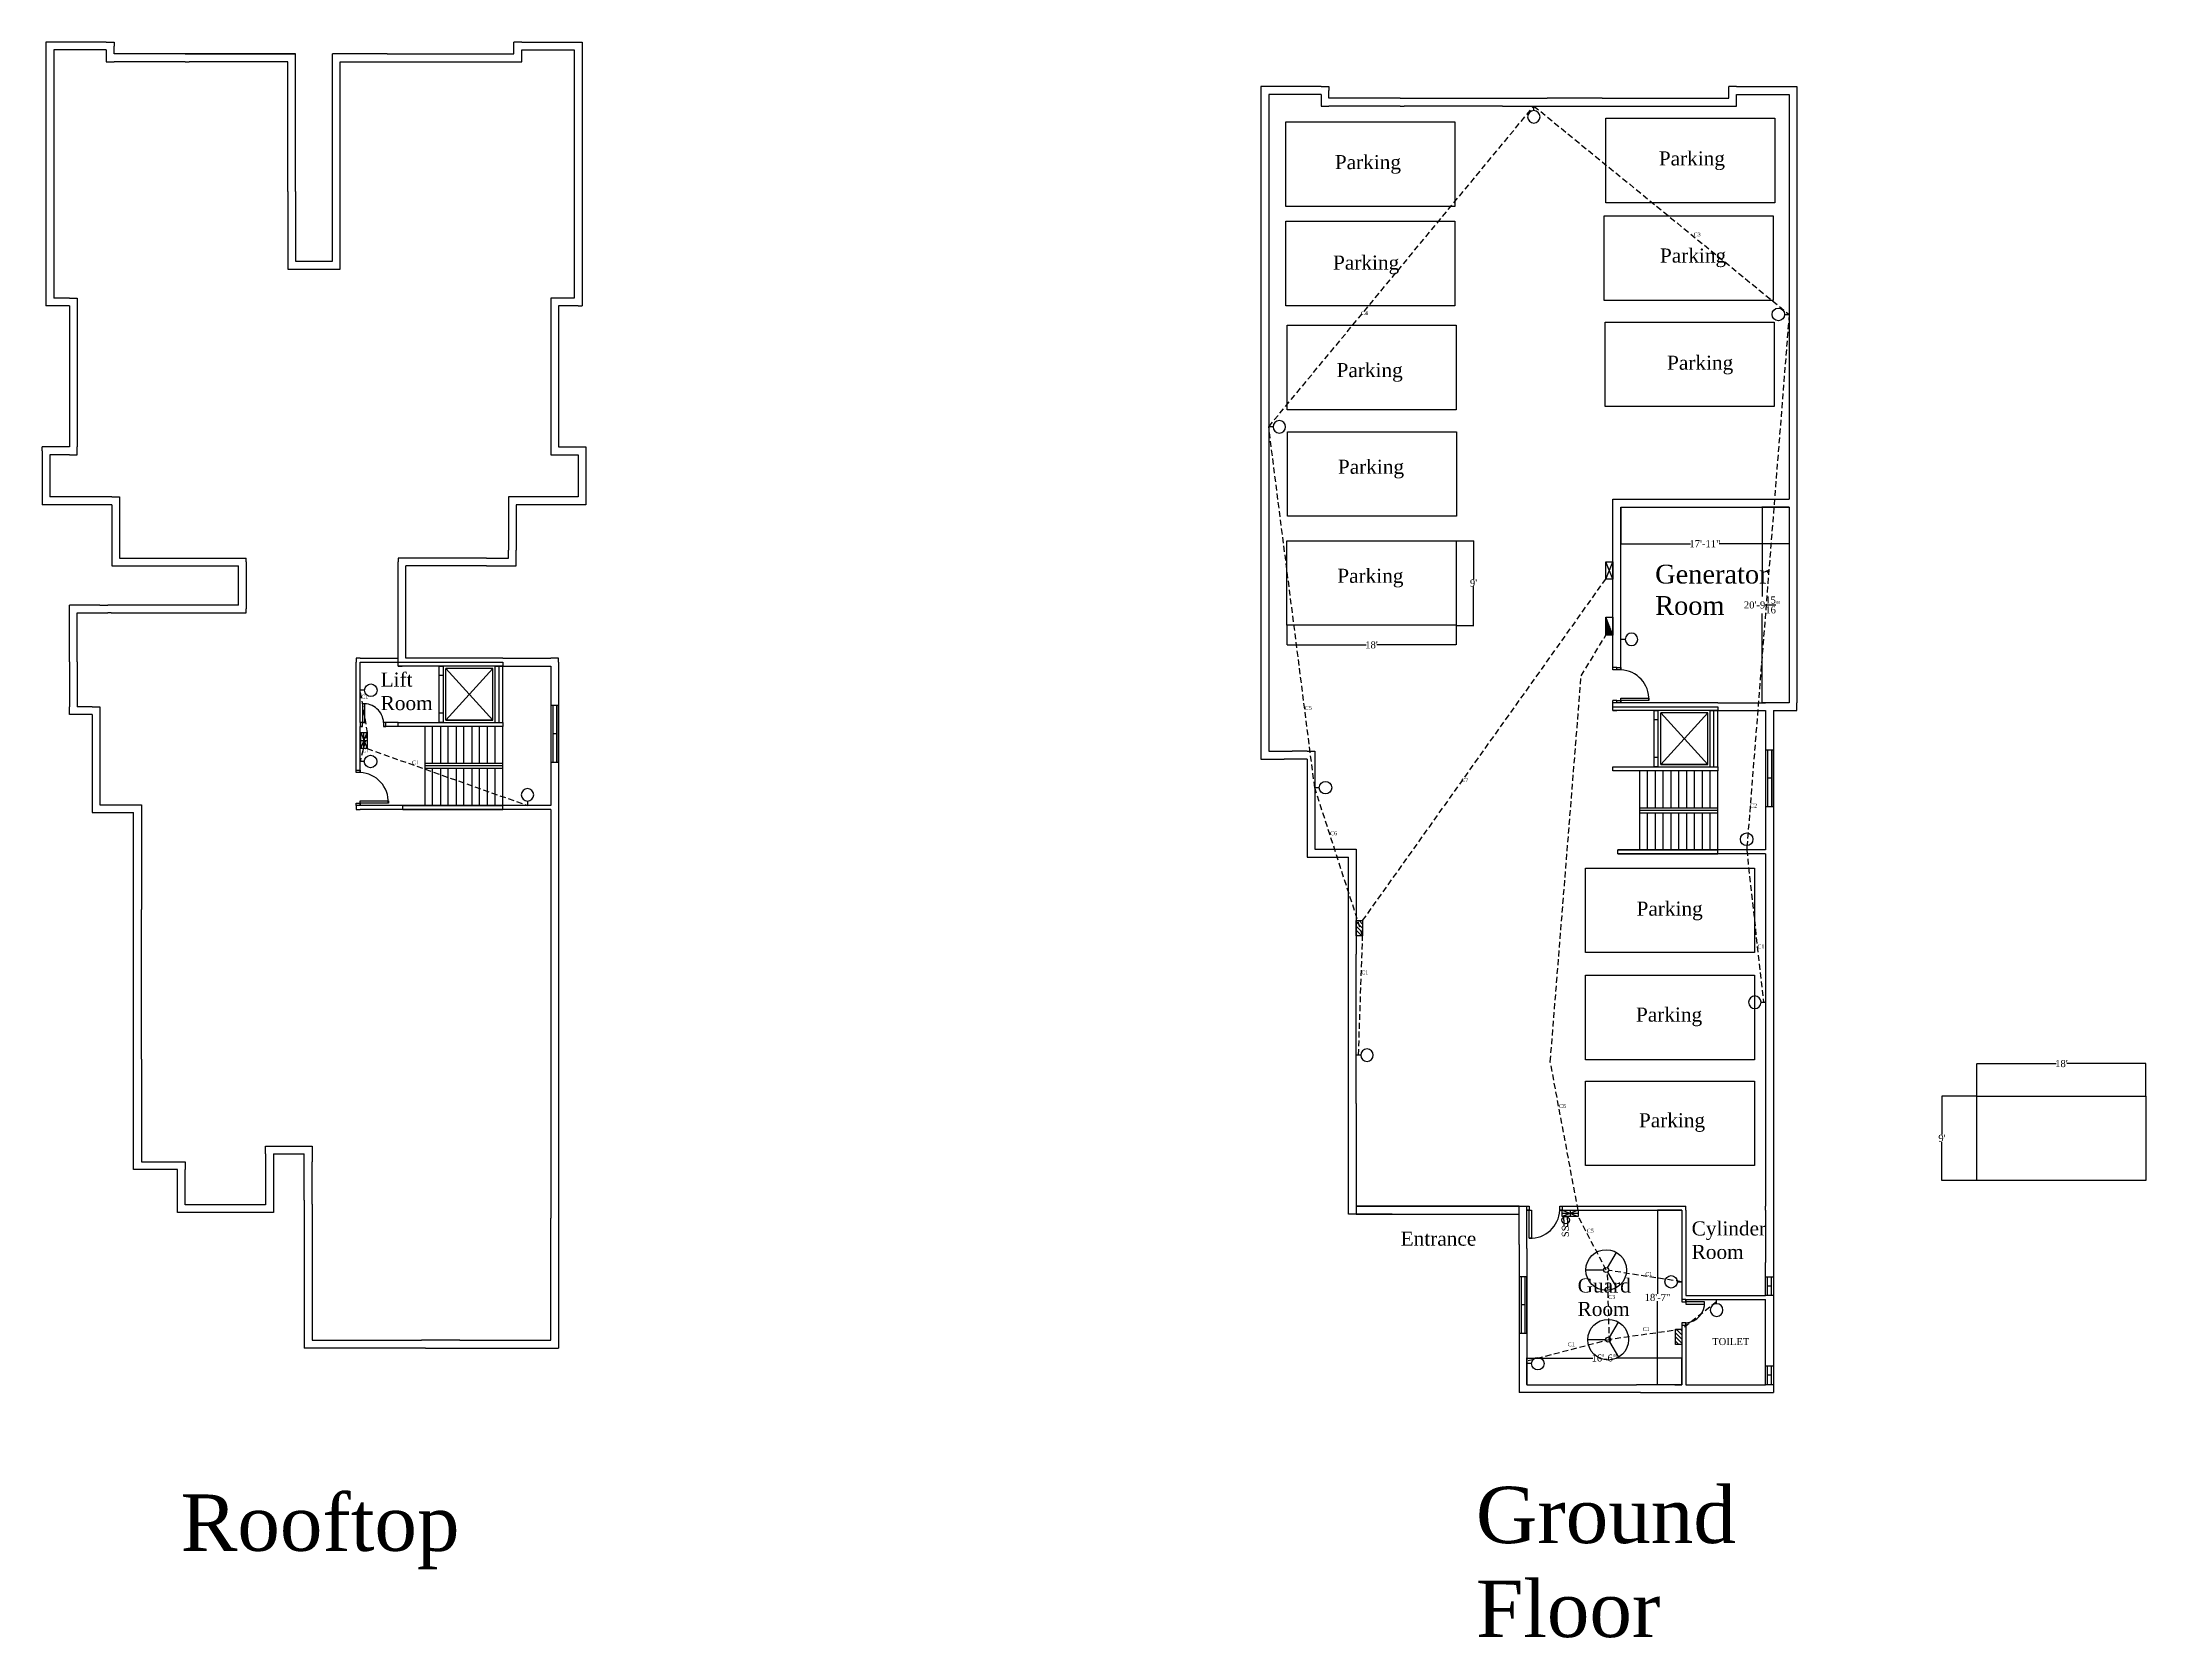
# Model space of a CAD drawing. Header units: inches. Extents: x -3370 to 1282, y -1825 to 213.
# Drawn here: x -3370 to -682, y -1825 to 213 of the extents above; entities that cross this region are included whole.
import ezdxf

# ---------------------------------------------------------------- set-up
doc = ezdxf.new("R2010")
doc.units = ezdxf.units.IN
doc.header["$MEASUREMENT"] = 0
doc.linetypes.add('HIDDEN', pattern=[0.375, 0.25, -0.125])
for name, color, linetype in [('Conduit', 5, 'HIDDEN'), ('Dimension & text', 7, 'Continuous'), ('Door', 6, 'Continuous'), ('Emergency', 1, 'HIDDEN'), ('Fittings and Fixture', 7, 'Continuous'), ('Window', 30, 'Continuous')]:
    doc.layers.add(name, color=color, linetype=linetype)
doc.styles.get("Standard").update_dxf_attribs({"font": 'Times New Roman.ttf'})
doc.dimstyles.get("Standard").update_dxf_attribs({"dimtxt": 9, "dimasz": 0.18, "dimexe": 0.18, "dimexo": 0.0625, "dimgap": 0.09, "dimtad": 0, "dimtih": 1, "dimtoh": 1, "dimdec": 4, "dimzin": 0, "dimdsep": 46, "dimlunit": 4, "dimtxsty": 'Standard', "dimcen": 0.09, "dimadec": 0, "dimazin": 0, "dimtfac": 1, "dimtdec": 4, "dimtofl": 0, "dimtmove": 0, "dimatfit": 3, "dimfxl": 1, "dimtolj": 1, "dimtzin": 0, "dimarcsym": 0})

msp = doc.modelspace()

# ---------------------------------------------------------------- texts
at = {"attachment_point": 1}
for s, insert, char_height, width in [('Generator Room', (-1308.97607, -454.70225), 24, 144.2195222), ('Cylinder Room', (-1262.33607, -1293.35158), 18, 65.7347669)]:
    msp.add_mtext(s, dxfattribs=dict(at, insert=insert, char_height=char_height, width=width))
at = {"layer": 'Conduit', "ltscale": 30, "char_height": 5, "attachment_point": 1}
for s, insert in [('C3', (-1259.75466, -30.36174)), ('C4', (-1684.92545, -130.79541)), ('C5', (-1756.69965, -635.05227)), ('C7', (-1556.66462, -726.99061)), ('C2', (-1187.70182, -759.78408)), ('C6', (-1724.34585, -795.11953)), ('C1', (-1178.21486, -939.68599)), ('C1', (-1684.51934, -972.83558))]:
    msp.add_mtext_dynamic_manual_height_columns(s, width=6, gutter_width=1, heights=[0], dxfattribs=dict(at, insert=insert))
at = {"layer": 'Dimension & text', "attachment_point": 1}
for s, insert, char_height, width in [('Parking', (-1718.35653, 68.5558), 18, 119.0286065), ('Parking', (-1304.34901, 73.29062), 18, 119.0286065), ('Parking', (-1302.84349, -50.7689), 18, 119.0286065), ('Parking', (-1720.62761, -59.79142), 18, 119.0286065), ('Parking', (-1293.77157, -187.66471), 18, 119.0286065), ('Parking', (-1716.13856, -197.08617), 18, 119.0286065), ('Parking', (-1714.43763, -320.52443), 18, 119.0286065), ('Parking', (-1715.22993, -459.80399), 18, 119.0286065), ('Lift Room', (-2937.69432, -592.38708), 18, 62.2468863), ('Parking', (-1332.76333, -884.92415), 18, 119.0286065), ('Parking', (-1333.51608, -1020.26182), 18, 119.0286065), ('Parking', (-1329.73874, -1155.17392), 18, 119.0286065), ('Entrance', (-1634.20499, -1306.4075), 18, 190.8803644), ('Guard Room', (-1408.08775, -1366.21403), 18, 120.0983189), ('TOILET', (-1236.20917, -1442.37778), 9, 45.123414), ('Rooftop', (-3193.37125, -1642.15867), 72, 561.5188085), ('Ground Floor', (-1538.05282, -1632.24699), 72, 464.7052233)]:
    msp.add_mtext(s, dxfattribs=dict(at, insert=insert, char_height=char_height, width=width))
at = {"layer": 'Emergency', "ltscale": 30, "char_height": 5, "attachment_point": 1}
for s, insert in [('C1', (-2962.46877, -620.72895)), ('C1', (-2961.14404, -689.47153)), ('C1', (-2897.6495, -704.72028)), ('C6', (-1431.89014, -1143.49537)), ('C5', (-1396.38295, -1302.87435)), ('C1', (-1321.64436, -1358.12867)), ('C3', (-1368.96867, -1387.4295)), ('C1', (-1420.5, -1447.88825)), ('C1', (-1325, -1428.38825))]:
    msp.add_mtext_dynamic_manual_height_columns(s, width=6, gutter_width=1, heights=[0], dxfattribs=dict(at, insert=insert))

# ---------------------------------------------------------------- blocks, each defined once
blk = doc.blocks.new('window_6')
at = {"layer": 'Window'}
for p, q in [((36, 10), (-36, 10)), ((-36, 10), (-36, 0)), ((36, 7.5), (-36, 7.5)), ((36, 2.5), (-36, 2.5)), ((-36, 0), (36, 0)), ((0, 2.5), (0, 7.5)), ((36, 5), (36, 10)), ((36, 0), (36, 5))]:
    blk.add_line(p, q, dxfattribs=at)
blk = doc.blocks.new('door_3')
at = {"layer": 'Door'}
for p, q in [((-6, 0), (-6, 36)), ((-6, 36), (-3, 36)), ((-3, 36), (-3, 0)), ((-3, 0), (-6, 0)), ((-3, 0), (0, 0)), ((-3, -5), (-3, 0)), ((0, 0), (0, -5)), ((-45, 0), (-42, 0)), ((-45, -5), (-45, 0)), ((-42, -5), (-45, -5)), ((-42, 0), (-42, -5)), ((0, -5), (-3, -5))]:
    blk.add_line(p, q, dxfattribs=at)
blk.add_arc((-4.5, -1.5), 37.5, 87.7094, 177.7094, dxfattribs=at)
blk = doc.blocks.new('door_2m')
at = {"layer": 'Door'}
for p, q in [((3, 0), (0, 0)), ((0, 0), (0, -5)), ((6, 24), (3, 24)), ((3, 24), (3, 0)), ((3, 0), (6, 0)), ((3, -5), (3, 0)), ((6, 0), (6, 24)), ((33, 0), (30, 0)), ((30, 0), (30, -5)), ((33, -5), (33, 0)), ((0, -5), (3, -5)), ((30, -5), (33, -5))]:
    blk.add_line(p, q, dxfattribs=at)
blk.add_arc((4.5, -1.5), 25.5, 3.3665, 93.3665, dxfattribs=at)
blk = doc.blocks.new('Light (Wall Bracket)')
at = {"layer": 'Fittings and Fixture'}
blk.add_line((5.8, 0), (0, 0), dxfattribs=at)
blk.add_circle((13.8, 0), 8, dxfattribs=at)
blk = doc.blocks.new('Emergency Switch Board')
at = {"ltscale": 30}
for p, q in [((0, 8), (20.5, 0)), ((20.5, 8), (0, 0)), ((0, 4), (20.5, 4)), ((10.25, 8), (10.25, 0))]:
    blk.add_line(p, q, dxfattribs=at)
blk.add_lwpolyline([(0, 8), (20.5, 8), (20.5, 0), (0, 0)], close=True, dxfattribs=at)
blk = doc.blocks.new('*D57')
at = {"layer": 'Defpoints', "color": 0, "transparency": 16777216}
for p in [(-681.8, -1091.9), (-897.8, -1133.3), (-681.8, -1133.3)]:
    blk.add_point(p, dxfattribs=at)
at = {"layer": 'Dimension & text', "color": 0, "lineweight": -2, "transparency": 16777216}
for p, q in [((-897.8, -1133.2), (-897.8, -1091.7)), ((-897.7, -1091.9), (-796.7, -1091.9)), ((-682, -1091.9), (-783, -1091.9)), ((-681.8, -1133.2), (-681.8, -1091.7))]:
    blk.add_line(p, q, dxfattribs=at)
at = {"layer": 'Dimension & text', "color": 0, "transparency": 16777216}
for points in [[(-897.7, -1091.9), (-897.7, -1092), (-897.8, -1091.9)], [(-682, -1091.9), (-682, -1092), (-681.8, -1091.9)]]:
    blk.add_solid(points, dxfattribs=at)
at = {"layer": 'Dimension & text', "color": 0, "transparency": 16777216, "insert": (-789.8, -1091.9), "char_height": 9, "attachment_point": 5}
blk.add_mtext("\\A1;18'", dxfattribs=at)
blk = doc.blocks.new('*D58')
at = {"layer": 'Defpoints', "color": 0, "transparency": 16777216}
for p in [(-942.5, -1133.3), (-897.8, -1133.3), (-897.8, -1241.3)]:
    blk.add_point(p, dxfattribs=at)
at = {"layer": 'Dimension & text', "color": 0, "lineweight": -2, "transparency": 16777216}
for p, q in [((-897.9, -1133.3), (-942.7, -1133.3)), ((-942.5, -1133.5), (-942.5, -1182.6)), ((-942.5, -1241.1), (-942.5, -1192)), ((-897.9, -1241.3), (-942.7, -1241.3))]:
    blk.add_line(p, q, dxfattribs=at)
at = {"layer": 'Dimension & text', "color": 0, "transparency": 16777216}
for points in [[(-942.6, -1133.5), (-942.5, -1133.5), (-942.5, -1133.3)], [(-942.6, -1241.1), (-942.5, -1241.1), (-942.5, -1241.3)]]:
    blk.add_solid(points, dxfattribs=at)
at = {"layer": 'Dimension & text', "color": 0, "transparency": 16777216, "insert": (-942.5, -1187.3), "char_height": 9, "attachment_point": 5}
blk.add_mtext("\\A1;9'", dxfattribs=at)
blk = doc.blocks.new('window_t')
at = {"layer": 'Window'}
for p, q in [((0, 10), (24, 10)), ((0, 5), (0, 10)), ((0, 7.5), (24, 7.5)), ((0, 0), (0, 5)), ((0, 2.5), (24, 2.5)), ((24, 0), (0, 0)), ((12, 2.5), (12, 7.5)), ((24, 10), (24, 0))]:
    blk.add_line(p, q, dxfattribs=at)
blk = doc.blocks.new('*D63')
at = {"layer": 'Defpoints', "color": 0, "transparency": 16777216}
for p in [(-1779.5, -532.1), (-1563.5, -532.1), (-1563.5, -557.1)]:
    blk.add_point(p, dxfattribs=at)
at = {"layer": 'Dimension & text', "color": 0, "lineweight": -2, "transparency": 16777216}
for p, q in [((-1779.5, -532.1), (-1779.5, -557.2)), ((-1563.5, -532.1), (-1563.5, -557.2)), ((-1779.3, -557.1), (-1678.4, -557.1)), ((-1563.7, -557.1), (-1664.6, -557.1))]:
    blk.add_line(p, q, dxfattribs=at)
at = {"layer": 'Dimension & text', "color": 0, "transparency": 16777216}
for points in [[(-1779.3, -557), (-1779.3, -557.1), (-1779.5, -557.1)], [(-1563.7, -557), (-1563.7, -557.1), (-1563.5, -557.1)]]:
    blk.add_solid(points, dxfattribs=at)
at = {"layer": 'Dimension & text', "color": 0, "transparency": 16777216, "insert": (-1671.5, -557.1), "char_height": 9, "attachment_point": 5}
blk.add_mtext("\\A1;18'", dxfattribs=at)
blk = doc.blocks.new('*D64')
at = {"layer": 'Defpoints', "color": 0, "transparency": 16777216}
for p in [(-1563.5, -424.1), (-1563.5, -532.1), (-1541.1, -532.1)]:
    blk.add_point(p, dxfattribs=at)
at = {"layer": 'Dimension & text', "color": 0, "lineweight": -2, "transparency": 16777216}
for p, q in [((-1563.4, -424.1), (-1540.9, -424.1)), ((-1541.1, -424.2), (-1541.1, -473.4)), ((-1541.1, -531.9), (-1541.1, -482.7)), ((-1563.4, -532.1), (-1540.9, -532.1))]:
    blk.add_line(p, q, dxfattribs=at)
at = {"layer": 'Dimension & text', "color": 0, "transparency": 16777216}
for points in [[(-1541.1, -424.2), (-1541, -424.2), (-1541.1, -424.1)], [(-1541.1, -531.9), (-1541, -531.9), (-1541.1, -532.1)]]:
    blk.add_solid(points, dxfattribs=at)
at = {"layer": 'Dimension & text', "color": 0, "transparency": 16777216, "insert": (-1541.1, -478.1), "char_height": 9, "attachment_point": 5}
blk.add_mtext("\\A1;9'", dxfattribs=at)
blk = doc.blocks.new('*D65')
at = {"layer": 'Defpoints', "color": 0, "transparency": 16777216}
for p in [(-1352.9, -381), (-1137.9, -381), (-1137.9, -427.8)]:
    blk.add_point(p, dxfattribs=at)
at = {"layer": 'Dimension & text', "color": 0, "lineweight": -2, "transparency": 16777216}
for p, q in [((-1352.9, -381), (-1352.9, -428)), ((-1137.9, -381), (-1137.9, -428)), ((-1352.7, -427.8), (-1263.7, -427.8)), ((-1138.1, -427.8), (-1227.1, -427.8))]:
    blk.add_line(p, q, dxfattribs=at)
at = {"layer": 'Dimension & text', "color": 0, "transparency": 16777216}
for points in [[(-1352.7, -427.7), (-1352.7, -427.8), (-1352.9, -427.8)], [(-1138.1, -427.7), (-1138.1, -427.8), (-1137.9, -427.8)]]:
    blk.add_solid(points, dxfattribs=at)
at = {"layer": 'Dimension & text', "color": 0, "transparency": 16777216, "insert": (-1245.4, -427.8), "char_height": 9, "attachment_point": 5}
blk.add_mtext('\\A1;17\'-11"', dxfattribs=at)
blk = doc.blocks.new('*D66')
at = {"layer": 'Defpoints', "color": 0, "transparency": 16777216}
for p in [(-1137.9, -381), (-1172.4, -631), (-1137.9, -631)]:
    blk.add_point(p, dxfattribs=at)
at = {"layer": 'Dimension & text', "color": 0, "lineweight": -2, "transparency": 16777216}
for p, q in [((-1137.9, -381), (-1172.6, -381)), ((-1172.4, -381.2), (-1172.4, -495.2)), ((-1172.4, -630.8), (-1172.4, -516.8)), ((-1137.9, -631), (-1172.6, -631))]:
    blk.add_line(p, q, dxfattribs=at)
at = {"layer": 'Dimension & text', "color": 0, "transparency": 16777216}
for points in [[(-1172.4, -381.2), (-1172.4, -381.2), (-1172.4, -381)], [(-1172.4, -630.8), (-1172.4, -630.8), (-1172.4, -631)]]:
    blk.add_solid(points, dxfattribs=at)
at = {"layer": 'Dimension & text', "color": 0, "transparency": 16777216, "insert": (-1172.4, -506), "char_height": 9, "attachment_point": 5}
blk.add_mtext('\\A1;20\'-9{\\H1.000000x;\\S15/16;}"', dxfattribs=at)
blk = doc.blocks.new('*D67')
at = {"layer": 'Defpoints', "color": 0, "transparency": 16777216}
for p in [(-1274.9, -1467.9), (-1472.9, -1502), (-1274.9, -1502)]:
    blk.add_point(p, dxfattribs=at)
at = {"layer": 'Dimension & text', "color": 0, "lineweight": -2, "transparency": 16777216}
for p, q in [((-1472.9, -1501.9), (-1472.9, -1467.7)), ((-1472.7, -1467.9), (-1388.8, -1467.9)), ((-1275.1, -1467.9), (-1358.9, -1467.9)), ((-1274.9, -1501.9), (-1274.9, -1467.7))]:
    blk.add_line(p, q, dxfattribs=at)
at = {"layer": 'Dimension & text', "color": 0, "transparency": 16777216}
for points in [[(-1472.7, -1467.9), (-1472.7, -1467.9), (-1472.9, -1467.9)], [(-1275.1, -1467.9), (-1275.1, -1467.9), (-1274.9, -1467.9)]]:
    blk.add_solid(points, dxfattribs=at)
at = {"layer": 'Dimension & text', "color": 0, "transparency": 16777216, "insert": (-1373.9, -1467.9), "char_height": 9, "attachment_point": 5}
blk.add_mtext('\\A1;16\'-6"', dxfattribs=at)
blk = doc.blocks.new('*D68')
at = {"layer": 'Defpoints', "color": 0, "transparency": 16777216}
for p in [(-1274.9, -1279), (-1306, -1502), (-1274.9, -1502)]:
    blk.add_point(p, dxfattribs=at)
at = {"layer": 'Dimension & text', "color": 0, "lineweight": -2, "transparency": 16777216}
for p, q in [((-1274.9, -1279), (-1306.1, -1279)), ((-1306, -1279.2), (-1306, -1385.8)), ((-1306, -1501.8), (-1306, -1395.2)), ((-1274.9, -1502), (-1306.1, -1502))]:
    blk.add_line(p, q, dxfattribs=at)
at = {"layer": 'Dimension & text', "color": 0, "transparency": 16777216}
for points in [[(-1306, -1279.2), (-1305.9, -1279.2), (-1306, -1279)], [(-1306, -1501.8), (-1305.9, -1501.8), (-1306, -1502)]]:
    blk.add_solid(points, dxfattribs=at)
at = {"layer": 'Dimension & text', "color": 0, "transparency": 16777216, "insert": (-1306, -1390.5), "char_height": 9, "attachment_point": 5}
blk.add_mtext('\\A1;18\'-7"', dxfattribs=at)
blk = doc.blocks.new('Switch Board')
at = {"layer": 'Fittings and Fixture', "ltscale": 50}
h = blk.add_hatch(dxfattribs=at)
h.set_pattern_fill('ANSI31', color=256, scale=30)
h.set_pattern_definition([(45, (20.4854, 50.2736), (-2.65165, 2.65165), [])])
h.paths.add_polyline_path([(0, 8.1), (0, 0), (19.3, 0), (19.3, 8.1)])
blk.add_lwpolyline([(0, 8.1), (19.3, 8.1), (19.3, 0), (0, 0)], close=True, dxfattribs=at)
blk = doc.blocks.new('Fan')
at = {"layer": 'Fittings and Fixture'}
for p, q in [((0, 3.1), (0, 26)), ((-2.7, -1.6), (-22.5, -13)), ((2.7, -1.6), (22.5, -13))]:
    blk.add_line(p, q, dxfattribs=at)
for radius in [26, 3.13]:
    blk.add_circle((0, 0), radius, dxfattribs=at)
blk = doc.blocks.new('Socket 2pin SB level')
at = {"ltscale": 30}
for p, q in [((-8.8, 2.2), (-12.8, 2.2)), ((-4.7, 2.3), (-8.8, 2.2)), ((-4.7, 2.3), (-0.6, 2.2)), ((-8.8, -2.5), (-12.8, -2.5)), ((-4.6, -2.5), (-8.8, -2.5)), ((-4.6, -2.5), (-0.6, -2.5))]:
    blk.add_line(p, q, dxfattribs=at)
blk.add_circle((-4.7, -0.1), 4.74, dxfattribs=at)
at = {"layer": 'Fittings and Fixture', "insert": (-26.6, 4.8), "char_height": 9, "width": 15.652, "attachment_point": 1}
blk.add_mtext('SS', dxfattribs=at)
blk = doc.blocks.new('ESDB')
at = {"ltscale": 30}
h = blk.add_hatch(dxfattribs=at)
h.set_pattern_fill('ANSI31', color=256, scale=10)
h.set_pattern_definition([(45, (-1057.3712, 87.1568), (-0.8838835, 0.8838835), [])])
h.paths.add_polyline_path([(0, 9), (0, 0), (22.8, 9)])
blk.add_line((0, 0), (22.8, 9), dxfattribs=at)
blk.add_lwpolyline([(0, 9), (22.8, 9), (22.8, 0), (0, 0)], close=True, dxfattribs=at)
blk = doc.blocks.new('SDB')
at = {"ltscale": 30}
for p, q in [((0, 9.3), (22.2, 0)), ((0, 0), (22.2, 9.3))]:
    blk.add_line(p, q, dxfattribs=at)
blk.add_lwpolyline([(0, 9.3), (22.2, 9.3), (22.2, 0), (0, 0)], close=True, dxfattribs=at)

# ---------------------------------------------------------------- dimensions: what is measured, and where the dimension line sits
at = {"layer": 'Dimension & text'}
for base, p1, p2, picture, middle in [((-1137.88578, -427.77676), (-1352.88578, -380.97623), (-1137.88578, -380.97623), '*D65', (-1245.38578, -427.77676)), ((-1563.49194, -557.05845), (-1779.49194, -532.05562), (-1563.49194, -532.05562), '*D63', (-1671.49194, -557.05845)), ((-681.83466, -1091.92382), (-897.83466, -1133.29728), (-681.83466, -1133.29728), '*D57', (-789.83466, -1091.92382)), ((-1274.88578, -1467.91267), (-1472.88578, -1501.97623), (-1274.88578, -1501.97623), '*D67', (-1373.88578, -1467.91267))]:
    dim = msp.add_linear_dim(base=base, p1=p1, p2=p2, dimstyle='Standard', dxfattribs=at)
    dim.commit()
    dim.dimension.update_dxf_attribs({"geometry": picture, "text_midpoint": middle})
for base, p1, p2, picture, middle in [((-1172.38488, -630.97622), (-1137.88578, -381.03873), (-1137.88578, -630.97622), '*D66', (-1172.38488, -506.00748)), ((-1541.05046, -532.05562), (-1563.49194, -424.05562), (-1563.49194, -532.05562), '*D64', (-1541.05046, -478.05562)), ((-942.52317, -1133.29728), (-897.83466, -1241.29728), (-897.83466, -1133.29728), '*D58', (-942.52317, -1187.29728)), ((-1305.95711, -1501.97623), (-1274.88578, -1278.97623), (-1274.88578, -1501.97623), '*D68', (-1305.95711, -1390.47623))]:
    dim = msp.add_linear_dim(base=base, p1=p1, p2=p2, angle=90, dimstyle='Standard', dxfattribs=at)
    dim.commit()
    dim.dimension.update_dxf_attribs({"geometry": picture, "text_midpoint": middle})

# ---------------------------------------------------------------- linework, layer by layer
for p, q in [((-3355.38094, 212.82292), (-3365.38094, 212.82292)), ((-3365.38094, 212.82292), (-3365.38094, 123.82292)), ((-3288.38094, 212.82292), (-3355.38094, 212.82292)), ((-3288.38094, 202.82292), (-3355.38094, 202.82292)), ((-3355.38094, 202.82292), (-3355.38094, 123.82292)), ((-3288.38094, 212.82292), (-3278.38094, 212.82292)), ((-3288.38094, 202.82292), (-3288.38094, 187.82292)), ((-3278.38094, 212.82292), (-3278.38094, 207.82292)), ((-3278.38094, 197.82292), (-3278.38094, 207.82292)), ((-3187.38094, 197.82292), (-3278.38094, 197.82292)), ((-3187.38094, 197.82292), (-3278.38094, 197.82292)), ((-3187.38094, 197.82292), (-3046.38094, 197.82292)), ((-2994.38094, 197.82292), (-2999.38094, 197.82292)), ((-2999.38094, -67.17708), (-2999.38094, 197.82292)), ((-2929.38094, 197.82292), (-2994.38094, 197.82292)), ((-2929.38094, 197.82292), (-2767.38094, 197.82292)), ((-2767.38094, 197.82292), (-2767.38094, 212.82292)), ((-2757.38094, 212.82292), (-2767.38094, 212.82292)), ((-2757.38094, 212.82292), (-2690.38094, 212.82292)), ((-2757.38094, 202.82292), (-2690.38094, 202.82292)), ((-2757.38094, 187.82292), (-2757.38094, 202.82292)), ((-2690.38094, 212.82292), (-2680.38094, 212.82292)), ((-2690.38094, 202.82292), (-2690.38094, 123.82292)), ((-2680.38094, 212.82292), (-2680.38094, 202.82292)), ((-2680.38094, 202.82292), (-2680.38094, 123.82292)), ((-3288.38094, 187.82292), (-3278.38094, 187.82292)), ((-3187.38094, 187.82292), (-3278.38094, 187.82292)), ((-3187.38094, 187.82292), (-3182.38094, 187.82292)), ((-3116.38094, 187.82292), (-3182.38094, 187.82292)), ((-3056.38094, 187.82292), (-3116.38094, 187.82292)), ((-3056.38094, 21.82292), (-3056.38094, 187.82292)), ((-2989.38094, 187.82292), (-2757.38094, 187.82292)), ((-2989.38094, -67.17708), (-2989.38094, 187.82292)), ((-2762.38094, 187.82292), (-2762.38094, 187.82292)), ((-1802.88578, 156.02377), (-1812.88578, 156.02377)), ((-1812.88578, 156.02377), (-1812.88578, 67.02377)), ((-1735.88578, 156.02377), (-1802.88578, 156.02377)), ((-1735.88578, 146.02377), (-1802.88578, 146.02377)), ((-1802.88578, 146.02377), (-1802.88578, 67.02377)), ((-1735.88578, 156.02377), (-1725.88578, 156.02377)), ((-1735.88578, 146.02377), (-1735.88578, 131.02377)), ((-1725.88578, 156.02377), (-1725.88578, 151.02377)), ((-1725.88578, 141.02377), (-1725.88578, 151.02377)), ((-1634.88578, 141.02377), (-1725.88578, 141.02377)), ((-1634.88578, 141.02377), (-1446.88578, 141.02377)), ((-1441.88578, 141.02377), (-1446.88578, 141.02377)), ((-1376.88578, 141.02377), (-1441.88578, 141.02377)), ((-1376.88578, 141.02377), (-1214.88578, 141.02377)), ((-1214.88578, 141.02377), (-1214.88578, 156.02377)), ((-1204.88578, 156.02377), (-1214.88578, 156.02377)), ((-1204.88578, 156.02377), (-1137.88578, 156.02377)), ((-1204.88578, 146.02377), (-1137.88578, 146.02377)), ((-1204.88578, 131.02377), (-1204.88578, 146.02377)), ((-1137.88578, 156.02377), (-1127.88578, 156.02377)), ((-1137.88578, 146.02377), (-1137.88578, 67.02377)), ((-1127.88578, 156.02377), (-1127.88578, 146.02377)), ((-1127.88578, 146.02377), (-1127.88578, 67.02377)), ((-2690.38094, 123.82292), (-2690.38094, -114.17708)), ((-2680.38094, 123.82292), (-2680.38094, -124.17708)), ((-1735.88578, 131.02377), (-1725.88578, 131.02377)), ((-1634.88578, 131.02377), (-1725.88578, 131.02377)), ((-1634.88578, 131.02377), (-1629.88578, 131.02377)), ((-1563.88578, 131.02377), (-1629.88578, 131.02377)), ((-1503.88578, 131.02377), (-1563.88578, 131.02377)), ((-1503.88578, 131.02377), (-1204.88578, 131.02377)), ((-1209.88578, 131.02377), (-1209.88578, 131.02377)), ((-1137.88578, 67.02377), (-1137.88578, -170.97623)), ((-1127.88578, 67.02377), (-1127.88578, -180.97623)), ((-3056.38094, 21.82292), (-3056.38094, -77.17708)), ((-3046.38094, 21.82292), (-3046.38094, -67.17708)), ((-3365.38094, -30.17708), (-3365.38094, -124.17708)), ((-3355.38094, -30.17708), (-3355.38094, -114.17708)), ((-3056.38094, -77.17708), (-3046.38094, -77.17708)), ((-3046.38094, -67.17708), (-2999.38094, -67.17708)), ((-3046.38094, -77.17708), (-2999.38094, -77.17708)), ((-2999.38094, -77.17708), (-2989.38094, -77.17708)), ((-2989.38094, -77.17708), (-2989.38094, -67.17708)), ((-1812.88578, -86.97623), (-1812.88578, -180.97623)), ((-1802.88578, -86.97623), (-1802.88578, -170.97623)), ((-3335.38094, -124.17708), (-3365.38094, -124.17708)), ((-3335.38094, -114.17708), (-3355.38094, -114.17708)), ((-3335.38094, -114.17708), (-3325.38094, -114.17708)), ((-3335.38094, -124.17708), (-3335.38094, -304.17708)), ((-3325.38094, -114.17708), (-3325.38094, -124.17708)), ((-3325.38094, -124.17708), (-3325.38094, -304.17708)), ((-2710.38094, -114.17708), (-2720.38094, -114.17708)), ((-2720.38094, -114.17708), (-2720.38094, -124.17708)), ((-2690.38094, -114.17708), (-2710.38094, -114.17708)), ((-2685.38094, -124.17708), (-2710.38094, -124.17708)), ((-2685.38094, -124.17708), (-2680.38094, -124.17708)), ((-2720.38094, -180.17708), (-2720.38094, -304.17708)), ((-2710.38094, -180.17708), (-2710.38094, -304.17708)), ((-1812.88578, -180.97623), (-1812.88578, -360.97623)), ((-1802.88578, -170.97623), (-1802.88578, -370.97623)), ((-1137.88578, -170.97623), (-1137.88578, -370.97623)), ((-1127.88578, -180.97623), (-1127.88578, -360.97623)), ((-3335.38094, -304.17708), (-3370.38094, -304.17708)), ((-3370.38094, -309.17708), (-3370.38094, -304.17708)), ((-3370.38094, -309.17708), (-3370.38094, -378.17708)), ((-3335.38094, -314.17708), (-3360.38094, -314.17708)), ((-3360.38094, -314.17708), (-3360.38094, -368.17708)), ((-3335.38094, -314.17708), (-3325.38094, -314.17708)), ((-3325.38094, -314.17708), (-3325.38094, -304.17708)), ((-2720.38094, -304.17708), (-2720.38094, -314.17708)), ((-2720.38094, -314.17708), (-2710.38094, -314.17708)), ((-3281.38094, -368.17708), (-3360.38094, -368.17708)), ((-3281.38094, -368.17708), (-3271.38094, -368.17708)), ((-3271.38094, -368.17708), (-3271.38094, -378.17708)), ((-2764.38094, -368.17708), (-2774.38094, -368.17708)), ((-2774.38094, -368.17708), (-2774.38094, -378.17708)), ((-1812.88578, -360.97623), (-1812.88578, -702.97623)), ((-1802.88578, -370.97623), (-1802.88578, -692.97623)), ((-1362.88578, -507.97623), (-1362.88578, -370.97623)), ((-1362.88578, -370.97623), (-1137.88578, -370.97623)), ((-1127.88578, -360.97623), (-1127.88578, -630.97622)), ((-3281.38094, -378.17708), (-3370.38094, -378.17708)), ((-3281.38094, -378.17708), (-3281.38094, -436.17708)), ((-3281.38094, -378.17708), (-3281.38094, -436.17708)), ((-3271.38094, -378.17708), (-3271.38094, -436.17708)), ((-1352.88578, -512.97623), (-1352.88578, -380.97623)), ((-1352.88578, -380.97623), (-1137.88578, -380.97623)), ((-1137.88578, -380.97623), (-1137.88578, -630.97622)), ((-3281.38094, -436.17708), (-3281.38094, -456.17708)), ((-3281.38094, -436.17708), (-3281.38094, -456.17708)), ((-3281.38094, -456.17708), (-3243.38094, -456.17708)), ((-3271.38094, -436.17708), (-3271.38094, -446.17708)), ((-3271.38094, -446.17708), (-3243.38094, -446.17708)), ((-3119.38094, -506.17708), (-3119.38094, -456.17708)), ((-3109.38094, -451.17708), (-3109.38094, -446.17708)), ((-3109.38094, -451.17708), (-3109.38094, -511.17708)), ((-2905.38094, -446.17708), (-2915.38094, -446.17708)), ((-2915.38094, -446.17708), (-2915.38094, -451.17708)), ((-2915.38094, -579.17708), (-2915.38094, -451.17708)), ((-2905.38094, -574.17708), (-2905.38094, -456.17708)), ((-2802.38094, -446.17708), (-2774.38094, -446.17708)), ((-2802.38094, -456.17708), (-2764.38094, -456.17708)), ((-2774.38094, -446.17708), (-2774.38094, -436.17708)), ((-2764.38094, -456.17708), (-2764.38094, -436.17708)), ((-3296.38094, -506.17708), (-3335.51394, -506.17708)), ((-3335.51394, -578.67708), (-3335.51394, -506.17708)), ((-3296.38094, -506.17708), (-3286.38094, -506.17708)), ((-3281.38094, -506.17708), (-3286.38094, -506.17708)), ((-3119.38094, -506.17708), (-3286.38094, -506.17708)), ((-1362.88578, -588.97622), (-1362.88578, -507.97623)), ((-3325.51394, -578.67708), (-3325.51394, -516.17708)), ((-3325.51394, -516.17708), (-3286.38094, -516.17708)), ((-3282.06643, -516.17708), (-3286.38094, -516.17708)), ((-3282.06643, -516.17708), (-3271.38094, -516.17708)), ((-3271.38094, -516.17708), (-3109.38094, -516.17708)), ((-3109.38094, -516.17708), (-3109.38094, -511.17708)), ((-1352.88578, -588.97622), (-1352.88578, -512.97623)), ((-3335.51394, -578.67708), (-3335.51394, -636.17708)), ((-3325.51394, -578.67708), (-3325.51394, -636.17708)), ((-2963.8815, -574.17708), (-2968.8815, -574.17708)), ((-2968.8815, -574.17708), (-2968.8815, -579.17708)), ((-2968.8815, -720.17708), (-2968.8815, -579.17708)), ((-2963.8815, -574.17708), (-2915.38094, -574.17708)), ((-2963.8815, -579.17708), (-2915.38094, -579.17708)), ((-2963.8815, -656.17708), (-2963.8815, -579.17708)), ((-2915.38094, -579.17708), (-2910.38094, -579.17708)), ((-2915.38094, -584.17708), (-2910.38094, -584.17708)), ((-2781.38094, -574.17708), (-2905.38094, -574.17708)), ((-2862.92249, -656.17708), (-2862.92249, -584.17708)), ((-2862.92249, -584.17708), (-2857.92249, -584.17708)), ((-2857.92249, -584.17708), (-2857.92249, -656.17708)), ((-2794.38094, -587.17708), (-2854.38094, -587.17708)), ((-2854.38094, -653.17708), (-2854.38094, -587.17708)), ((-2854.38094, -587.17708), (-2794.38094, -653.17708)), ((-2854.38094, -653.17708), (-2794.38094, -587.17708)), ((-2794.38094, -653.17708), (-2794.38094, -587.17708)), ((-2794.38094, -653.17708), (-2794.38094, -587.17708)), ((-2791.38094, -656.17708), (-2791.38094, -584.17708)), ((-2791.38094, -584.17708), (-2781.38094, -584.17708)), ((-2786.38094, -656.17708), (-2786.38094, -584.17708)), ((-2781.38094, -574.17708), (-2720.38094, -574.17708)), ((-2781.38094, -656.17708), (-2781.38094, -584.17708)), ((-2781.38094, -584.17708), (-2720.38094, -584.17708)), ((-2710.38094, -574.17708), (-2720.38094, -574.17708)), ((-2720.38094, -584.17708), (-2720.38094, -762.17708)), ((-2710.38094, -579.17708), (-2710.38094, -574.17708)), ((-2710.38094, -579.17708), (-2710.38094, -762.17708)), ((-1357.88578, -585.97622), (-1362.88578, -585.97622)), ((-1357.88578, -588.97622), (-1362.88578, -588.97622)), ((-2857.92249, -596.17708), (-2862.92249, -596.17708)), ((-3335.51394, -646.17708), (-3335.51394, -636.17708)), ((-3306.38094, -636.17708), (-3325.51394, -636.17708)), ((-3306.38094, -636.17708), (-3296.38094, -636.17708)), ((-3296.38094, -636.17708), (-3296.38094, -641.17708)), ((-3296.38094, -641.17708), (-3296.38094, -761.17708)), ((-2857.92249, -644.17708), (-2862.92249, -644.17708)), ((-1362.88578, -635.97622), (-1362.88578, -627.97622)), ((-1357.88578, -627.97622), (-1362.88578, -627.97622)), ((-1357.88578, -630.97622), (-1362.88578, -630.97622)), ((-1362.88578, -635.97622), (-1357.88578, -635.97622)), ((-1362.88578, -640.97623), (-1357.88578, -640.97623)), ((-1352.88578, -630.97622), (-1352.88578, -624.97622)), ((-1228.88578, -630.97622), (-1352.88578, -630.97622)), ((-1310.42733, -640.97622), (-1305.42733, -640.97622)), ((-1310.42733, -712.97623), (-1310.42733, -640.97623)), ((-1305.42733, -640.97623), (-1305.42733, -712.97623)), ((-1241.88578, -643.97622), (-1301.88578, -643.97622)), ((-1301.88578, -709.97623), (-1301.88578, -643.97622)), ((-1301.88578, -643.97622), (-1241.88578, -709.97623)), ((-1301.88578, -709.97623), (-1241.88578, -643.97622)), ((-1241.88578, -709.97623), (-1241.88578, -643.97622)), ((-1241.88578, -709.97623), (-1241.88578, -643.97622)), ((-1238.88578, -712.97623), (-1238.88578, -640.97622)), ((-1238.88578, -640.97622), (-1228.88578, -640.97622)), ((-1233.88578, -712.97623), (-1233.88578, -640.97622)), ((-1228.88578, -630.97622), (-1167.88578, -630.97622)), ((-1228.88578, -712.97623), (-1228.88578, -640.97622)), ((-1228.88578, -640.97622), (-1167.88578, -640.97622)), ((-1157.88578, -630.97622), (-1167.88578, -630.97622)), ((-1167.88578, -640.97622), (-1167.88578, -818.97623)), ((-1137.88578, -630.97622), (-1157.88578, -630.97622)), ((-1157.88578, -640.97622), (-1157.88578, -818.97623)), ((-1157.88578, -640.97622), (-1127.88578, -640.97622)), ((-1127.88578, -640.97622), (-1127.88578, -630.97622)), ((-3306.38094, -646.17708), (-3335.51394, -646.17708)), ((-3306.38094, -646.17708), (-3306.38094, -761.17708)), ((-2957.8815, -656.17708), (-2963.8815, -656.17708)), ((-2963.8815, -720.17708), (-2963.8815, -661.17708)), ((-2960.8815, -661.17708), (-2963.8815, -661.17708)), ((-2915.38094, -656.17708), (-2933.8815, -656.17708)), ((-2915.38094, -661.17708), (-2933.8815, -661.17708)), ((-2857.92249, -656.17708), (-2862.92249, -656.17708)), ((-2854.38094, -653.17708), (-2794.38094, -653.17708)), ((-2791.38094, -656.17708), (-2781.38094, -656.17708)), ((-1305.42733, -652.97622), (-1310.42733, -652.97622)), ((-1802.88578, -692.97623), (-1773.01878, -692.97623)), ((-1753.88578, -692.97623), (-1773.01878, -692.97623)), ((-1753.88578, -692.97623), (-1743.88578, -692.97623)), ((-1743.88578, -692.97623), (-1743.88578, -697.97623)), ((-1743.88578, -697.97623), (-1743.88578, -817.97623)), ((-1812.88578, -702.97623), (-1783.01878, -702.97623)), ((-1753.88578, -702.97623), (-1783.01878, -702.97623)), ((-1753.88578, -702.97623), (-1753.88578, -817.97623)), ((-1305.42733, -700.97623), (-1310.42733, -700.97623)), ((-1305.42733, -712.97623), (-1310.42733, -712.97623)), ((-1301.88578, -709.97623), (-1241.88578, -709.97623)), ((-1238.88578, -712.97623), (-1228.88578, -712.97623)), ((-3306.38094, -761.17708), (-3306.38094, -766.17708)), ((-3306.38094, -766.17708), (-3306.38094, -771.17708)), ((-3306.38094, -771.17708), (-3301.38094, -771.17708)), ((-3301.38094, -771.17708), (-3296.38094, -771.17708)), ((-3296.38094, -761.17708), (-3243.38094, -761.17708)), ((-3296.38094, -771.17708), (-3253.38094, -771.17708)), ((-3253.38094, -885.17708), (-3253.38094, -771.17708)), ((-3243.38094, -761.17708), (-3243.38094, -895.17708)), ((-2968.8815, -762.17708), (-2968.8815, -759.17708)), ((-2968.8815, -762.17708), (-2968.8815, -767.17708)), ((-2968.8815, -767.17708), (-2963.8815, -767.17708)), ((-2963.8815, -762.17708), (-2963.8815, -756.17708)), ((-2909.38094, -762.17708), (-2963.8815, -762.17708)), ((-2909.38094, -767.17708), (-2963.8815, -767.17708)), ((-2720.38094, -762.17708), (-2909.38094, -762.17708)), ((-2720.38094, -767.17708), (-2909.38094, -767.17708)), ((-2720.38094, -762.17708), (-2781.38094, -762.17708)), ((-2720.38094, -767.17708), (-2720.38094, -887.17708)), ((-2710.38094, -762.17708), (-2710.38094, -1455.17708)), ((-1753.88578, -817.97623), (-1753.88578, -822.97623)), ((-1753.88578, -822.97623), (-1753.88578, -827.97623)), ((-1753.88578, -827.97623), (-1748.88578, -827.97623)), ((-1748.88578, -827.97623), (-1743.88578, -827.97623)), ((-1743.88578, -817.97623), (-1690.88578, -817.97623)), ((-1743.88578, -827.97623), (-1700.88578, -827.97623)), ((-1700.88578, -941.97623), (-1700.88578, -827.97623)), ((-1690.88578, -817.97623), (-1690.88578, -951.97623)), ((-1167.88578, -818.97623), (-1356.88578, -818.97623)), ((-1167.88578, -823.97623), (-1356.88578, -823.97623)), ((-1167.88578, -818.97623), (-1228.88578, -818.97623)), ((-1167.88578, -823.97623), (-1167.88578, -943.97623)), ((-1157.88578, -818.97623), (-1157.88578, -1511.97623)), ((-3253.38094, -1086.17708), (-3253.38094, -885.17708)), ((-2720.38094, -887.17708), (-2720.38094, -1132.17708)), ((-3243.38094, -1086.17708), (-3243.38094, -895.17708)), ((-1700.88578, -1142.97623), (-1700.88578, -941.97623)), ((-1690.88578, -1142.97623), (-1690.88578, -951.97623)), ((-1167.88578, -943.97623), (-1167.88578, -1188.97623)), ((-3243.38094, -1086.17708), (-3243.38094, -1217.17708)), ((-2720.38094, -1132.17708), (-2720.38094, -1219.17708)), ((-1690.88578, -1142.97623), (-1690.88578, -1273.97623)), ((-3084.67359, -1207.17708), (-3084.67359, -1197.17708)), ((-3084.67359, -1197.17708), (-3074.67359, -1197.17708)), ((-3074.67359, -1197.17708), (-3035.38094, -1197.17708)), ((-3074.67359, -1207.17708), (-3035.38094, -1207.17708)), ((-3035.38094, -1197.17708), (-3025.38094, -1197.17708)), ((-3035.38094, -1266.17708), (-3035.38094, -1207.17708)), ((-3025.38094, -1197.17708), (-3025.38094, -1217.17708)), ((-1167.88578, -1188.97623), (-1167.88578, -1273.97623)), ((-3197.38094, -1227.17708), (-3253.38094, -1227.17708)), ((-3243.38094, -1217.17708), (-3197.38094, -1217.17708)), ((-3197.38094, -1217.17708), (-3187.38094, -1217.17708)), ((-3187.38094, -1217.17708), (-3187.38094, -1227.17708)), ((-3035.38094, -1266.17708), (-3035.38094, -1227.17708)), ((-3025.38094, -1266.17708), (-3025.38094, -1217.17708)), ((-2720.38094, -1219.17708), (-2720.38094, -1289.17708)), ((-3035.38094, -1266.17708), (-3035.38094, -1455.17708)), ((-3025.38094, -1266.27806), (-3025.38094, -1266.17708)), ((-3025.38094, -1271.27806), (-3025.38094, -1266.27806)), ((-3025.38094, -1271.27806), (-3025.38094, -1415.17708)), ((-2720.38094, -1445.17708), (-2720.38094, -1289.17708)), ((-1690.88578, -1273.97623), (-1644.88578, -1273.97623)), ((-1644.88578, -1273.97623), (-1482.88578, -1273.97623)), ((-1644.88578, -1283.97623), (-1482.88578, -1283.97623)), ((-1482.88578, -1273.97623), (-1472.88578, -1273.97623)), ((-1482.88578, -1322.97623), (-1482.88578, -1283.97623)), ((-1472.88578, -1322.97623), (-1472.88578, -1273.97623)), ((-1472.88578, -1273.97623), (-1469.88578, -1273.97623)), ((-1472.88578, -1278.97623), (-1466.88578, -1278.97623)), ((-1430.88578, -1273.97623), (-1269.88578, -1273.97623)), ((-1430.88578, -1278.97623), (-1274.88578, -1278.97623)), ((-1274.88578, -1278.97623), (-1274.88578, -1395.97623)), ((-1269.88578, -1278.97623), (-1269.88578, -1273.97623)), ((-1269.88578, -1278.97623), (-1269.88578, -1387.97623)), ((-1167.88578, -1278.97623), (-1167.88578, -1273.97623)), ((-1167.88578, -1278.97623), (-1167.88578, -1345.97623)), ((-1482.88578, -1322.97623), (-1482.88578, -1511.97623)), ((-1472.88578, -1323.0772), (-1472.88578, -1322.97623)), ((-1472.88578, -1328.0772), (-1472.88578, -1323.0772)), ((-1472.88578, -1328.0772), (-1472.88578, -1471.97623)), ((-1167.88578, -1387.97623), (-1167.88578, -1345.97623)), ((-1269.88578, -1387.97623), (-1167.88578, -1387.97623)), ((-1269.88578, -1392.97623), (-1167.88578, -1392.97623)), ((-1269.88578, -1392.97623), (-1269.88578, -1398.97623)), ((-1167.88578, -1501.97623), (-1167.88578, -1392.97623)), ((-3025.38094, -1415.17708), (-3025.38094, -1445.17708)), ((-1274.88578, -1422.97623), (-1274.88578, -1501.97623)), ((-1269.88578, -1422.97623), (-1269.88578, -1501.97623)), ((-3025.38094, -1445.17708), (-2885.38094, -1445.17708)), ((-2880.38094, -1445.17708), (-2885.38094, -1445.17708)), ((-2836.40395, -1445.17708), (-2880.38094, -1445.17708)), ((-2836.40395, -1445.17708), (-2720.38094, -1445.17708)), ((-2880.38094, -1455.17708), (-3035.38094, -1455.17708)), ((-2880.38094, -1455.17708), (-2710.38094, -1455.17708)), ((-1472.88578, -1471.97623), (-1472.88578, -1501.97623)), ((-1472.88578, -1501.97623), (-1332.88578, -1501.97623)), ((-1327.88578, -1501.97623), (-1332.88578, -1501.97623)), ((-1283.90879, -1501.97623), (-1327.88578, -1501.97623)), ((-1283.90879, -1501.97623), (-1274.88578, -1501.97623)), ((-1269.88578, -1501.97623), (-1167.88578, -1501.97623)), ((-1327.88578, -1511.97623), (-1482.88578, -1511.97623)), ((-1327.88578, -1511.97623), (-1157.88578, -1511.97623))]:
    msp.add_line(p, q)
at = {"color": 1}
for p, q in [((-2781.38094, -661.17708), (-2881.38094, -661.17708)), ((-2871.38094, -661.17708), (-2881.38094, -661.17708)), ((-2881.38094, -661.17708), (-2881.38094, -762.17708)), ((-2871.38094, -708.67708), (-2871.38094, -661.17708)), ((-2851.38094, -661.17708), (-2861.38094, -661.17708)), ((-2861.38094, -661.17708), (-2861.38094, -708.67708)), ((-2851.38094, -708.67708), (-2851.38094, -661.17708)), ((-2831.38094, -661.17708), (-2841.38094, -661.17708)), ((-2841.38094, -661.17708), (-2841.38094, -708.67708)), ((-2831.38094, -708.67708), (-2831.38094, -661.17708)), ((-2811.38094, -661.17708), (-2821.38094, -661.17708)), ((-2821.38094, -661.17708), (-2821.38094, -708.67708)), ((-2811.38094, -708.67708), (-2811.38094, -661.17708)), ((-2791.38094, -661.17708), (-2801.38094, -661.17708)), ((-2801.38094, -661.17708), (-2801.38094, -708.67708)), ((-2791.38094, -708.67708), (-2791.38094, -661.17708)), ((-2781.38094, -762.17708), (-2781.38094, -661.17708)), ((-2781.38094, -708.67708), (-2881.38094, -708.67708)), ((-2881.38094, -708.67708), (-2881.38094, -714.67708)), ((-2781.38094, -711.67708), (-2881.38094, -711.67708)), ((-2881.38094, -714.67708), (-2781.38094, -714.67708)), ((-2871.38094, -762.17708), (-2871.38094, -714.67708)), ((-2861.38094, -714.67708), (-2861.38094, -762.17708)), ((-2851.38094, -762.17708), (-2851.38094, -714.67708)), ((-2841.38094, -714.67708), (-2841.38094, -762.17708)), ((-2831.38094, -762.17708), (-2831.38094, -714.67708)), ((-2821.38094, -714.67708), (-2821.38094, -762.17708)), ((-2811.38094, -762.17708), (-2811.38094, -714.67708)), ((-2801.38094, -714.67708), (-2801.38094, -762.17708)), ((-2791.38094, -762.17708), (-2791.38094, -714.67708)), ((-2781.38094, -711.67708), (-2781.38094, -708.67708)), ((-2781.38094, -714.67708), (-2781.38094, -711.67708)), ((-1228.88578, -717.97623), (-1328.88578, -717.97623)), ((-1318.88578, -717.97623), (-1328.88578, -717.97623)), ((-1328.88578, -717.97623), (-1328.88578, -818.97623)), ((-1318.88578, -765.47623), (-1318.88578, -717.97623)), ((-1298.88578, -717.97623), (-1308.88578, -717.97623)), ((-1308.88578, -717.97623), (-1308.88578, -765.47623)), ((-1298.88578, -765.47623), (-1298.88578, -717.97623)), ((-1278.88578, -717.97623), (-1288.88578, -717.97623)), ((-1288.88578, -717.97623), (-1288.88578, -765.47623)), ((-1278.88578, -765.47623), (-1278.88578, -717.97623)), ((-1258.88578, -717.97623), (-1268.88578, -717.97623)), ((-1268.88578, -717.97623), (-1268.88578, -765.47623)), ((-1258.88578, -765.47623), (-1258.88578, -717.97623)), ((-1238.88578, -717.97623), (-1248.88578, -717.97623)), ((-1248.88578, -717.97623), (-1248.88578, -765.47623)), ((-1238.88578, -765.47623), (-1238.88578, -717.97623)), ((-1228.88578, -818.97623), (-1228.88578, -717.97623)), ((-2781.38094, -762.17708), (-2909.38094, -762.17708)), ((-2909.38094, -767.17708), (-2781.38094, -767.17708)), ((-2781.38094, -762.17708), (-2881.38094, -762.17708)), ((-2861.38094, -762.17708), (-2871.38094, -762.17708)), ((-2841.38094, -762.17708), (-2851.38094, -762.17708)), ((-2821.38094, -762.17708), (-2831.38094, -762.17708)), ((-2801.38094, -762.17708), (-2811.38094, -762.17708)), ((-2781.38094, -762.17708), (-2791.38094, -762.17708)), ((-2781.38094, -767.17708), (-2781.38094, -762.17708)), ((-1228.88578, -765.47623), (-1328.88578, -765.47623)), ((-1328.88578, -765.47623), (-1328.88578, -771.47623)), ((-1228.88578, -768.47623), (-1328.88578, -768.47623)), ((-1328.88578, -771.47623), (-1228.88578, -771.47623)), ((-1318.88578, -818.97623), (-1318.88578, -771.47623)), ((-1308.88578, -771.47623), (-1308.88578, -818.97623)), ((-1298.88578, -818.97623), (-1298.88578, -771.47623)), ((-1288.88578, -771.47623), (-1288.88578, -818.97623)), ((-1278.88578, -818.97623), (-1278.88578, -771.47623)), ((-1268.88578, -771.47623), (-1268.88578, -818.97623)), ((-1258.88578, -818.97623), (-1258.88578, -771.47623)), ((-1248.88578, -771.47623), (-1248.88578, -818.97623)), ((-1238.88578, -818.97623), (-1238.88578, -771.47623)), ((-1228.88578, -768.47623), (-1228.88578, -765.47623)), ((-1228.88578, -771.47623), (-1228.88578, -768.47623)), ((-1228.88578, -818.97623), (-1356.88578, -818.97623)), ((-1356.88578, -823.97623), (-1228.88578, -823.97623)), ((-1228.88578, -818.97623), (-1328.88578, -818.97623)), ((-1308.88578, -818.97623), (-1318.88578, -818.97623)), ((-1288.88578, -818.97623), (-1298.88578, -818.97623)), ((-1268.88578, -818.97623), (-1278.88578, -818.97623)), ((-1248.88578, -818.97623), (-1258.88578, -818.97623)), ((-1228.88578, -818.97623), (-1238.88578, -818.97623)), ((-1228.88578, -823.97623), (-1228.88578, -818.97623))]:
    msp.add_line(p, q, dxfattribs=at)
at = {"color": 5}
for p, q in [((-2720.38094, -1219.17708), (-2720.38094, -1219.17708)), ((-1167.88578, -1275.97623), (-1167.88578, -1275.97623))]:
    msp.add_line(p, q, dxfattribs=at)
for points in [[(-3046.38094, 21.82292), (-3046.38094, 197.82292), (-3187.38094, 197.82292)], [(-3365.38094, 123.82292), (-3365.38094, -30.17708)], [(-3355.38094, 123.82292), (-3355.38094, -30.17708)], [(-1812.88578, 67.02377), (-1812.88578, -86.97623)], [(-1802.88578, 67.02377), (-1802.88578, -86.97623)], [(-2720.38094, -124.17708), (-2720.38094, -180.17708)], [(-2710.38094, -124.17708), (-2710.38094, -180.17708)], [(-2710.38094, -304.17708), (-2675.38094, -304.17708), (-2675.38094, -378.17708), (-2764.38094, -378.17708)], [(-2710.38094, -314.17708), (-2685.38094, -314.17708), (-2685.38094, -368.17708), (-2764.38094, -368.17708)], [(-3271.38094, -368.17708), (-3271.38094, -436.17708)], [(-2774.38094, -378.17708), (-2774.38094, -436.17708)], [(-2764.38094, -378.17708), (-2764.38094, -436.17708)], [(-3243.38094, -446.17708), (-3109.38094, -446.17708)], [(-3243.38094, -456.17708), (-3119.38094, -456.17708)], [(-2802.38094, -446.17708), (-2905.38094, -446.17708)], [(-2802.38094, -456.17708), (-2905.38094, -456.17708)], [(-3197.38094, -1227.17708), (-3253.38094, -1227.17708), (-3253.38094, -1086.17708)], [(-1644.88578, -1283.97623), (-1700.88578, -1283.97623), (-1700.88578, -1142.97623)], [(-3074.67359, -1207.17708), (-3074.67359, -1282.14271), (-3197.38094, -1282.14271), (-3197.38094, -1227.17708)], [(-3084.67359, -1207.17708), (-3084.67359, -1272.14271), (-3187.38094, -1272.14271), (-3187.38094, -1227.17708)]]:
    msp.add_lwpolyline(points)
for points in [[(-1780.90781, 110.96099), (-1564.90781, 110.96099), (-1564.90781, 2.96099), (-1780.90781, 2.96099)], [(-1372.08404, 115.49811), (-1156.08404, 115.49811), (-1156.08404, 7.49811), (-1372.08404, 7.49811)], [(-1780.90781, -16.07856), (-1564.90781, -16.07856), (-1564.90781, -124.07856), (-1780.90781, -124.07856)], [(-1374.35526, -9.27287), (-1158.35526, -9.27287), (-1158.35526, -117.27287), (-1374.35526, -117.27287)], [(-1779.33242, -148.88765), (-1563.33242, -148.88765), (-1563.33242, -256.88765), (-1779.33242, -256.88765)], [(-1372.7824, -144.73952), (-1156.7824, -144.73952), (-1156.7824, -252.73952), (-1372.7824, -252.73952)], [(-1778.69963, -284.77605), (-1562.69963, -284.77605), (-1562.69963, -392.77605), (-1778.69963, -392.77605)], [(-1779.49194, -424.05562), (-1563.49194, -424.05562), (-1563.49194, -532.05562), (-1779.49194, -532.05562)], [(-1398.01198, -842.11534), (-1182.01198, -842.11534), (-1182.01198, -950.11534), (-1398.01198, -950.11534)], [(-1398.01198, -979.03921), (-1182.01198, -979.03921), (-1182.01198, -1087.03921), (-1398.01198, -1087.03921)], [(-1398.01198, -1114.11277), (-1182.01198, -1114.11277), (-1182.01198, -1222.11277), (-1398.01198, -1222.11277)], [(-897.83466, -1133.29728), (-681.83466, -1133.29728), (-681.83466, -1241.29728), (-897.83466, -1241.29728)]]:
    msp.add_lwpolyline(points, close=True)
at = {"color": 1}
for points in [[(-2781.38094, -584.17708), (-2915.38094, -584.17708), (-2915.38094, -579.17708), (-2781.38094, -579.17708)], [(-1228.88578, -640.97622), (-1362.88578, -640.97622), (-1362.88578, -635.97622), (-1228.88578, -635.97622)], [(-2781.38094, -661.17708), (-2915.38094, -661.17708), (-2915.38094, -656.17708), (-2781.38094, -656.17708)], [(-1228.88578, -717.97623), (-1362.88578, -717.97623), (-1362.88578, -712.97623), (-1228.88578, -712.97623)]]:
    msp.add_lwpolyline(points, close=True, dxfattribs=at)
at = {"layer": 'Conduit', "ltscale": 30}
for p, q in [((-1802.88578, -278.5), (-1464, 131.15199)), ((-1464, 131.15199), (-1137.75756, -135)), ((-1137.75756, -135), (-1192, -819.10444)), ((-1744.014, -739.5), (-1802.88578, -278.5)), ((-1682.80533, -909.22596), (-1372.14174, -473)), ((-1682.80533, -928.5), (-1744.014, -739.5)), ((-1192, -819.10444), (-1170.68009, -1013.5)), ((-1688.09148, -1081), (-1682.80533, -928.5))]:
    msp.add_line(p, q, dxfattribs=at)
at = {"layer": 'Door', "color": 1}
for p, q in [((-2909.38094, -767.17708), (-2909.38094, -762.17708)), ((-2909.38094, -762.17708), (-2781.38094, -762.17708)), ((-1356.88578, -823.97623), (-1356.88578, -818.97623)), ((-1356.88578, -818.97623), (-1228.88578, -818.97623))]:
    msp.add_line(p, q, dxfattribs=at)
at = {"layer": 'Door'}
for p, q in [((-1690.88578, -1273.97623), (-1690.88578, -1283.97623)), ((-1482.88578, -1273.97623), (-1690.88578, -1273.97623)), ((-1690.88578, -1283.97623), (-1482.88578, -1283.97623)), ((-1482.88578, -1283.97623), (-1482.88578, -1273.97623))]:
    msp.add_line(p, q, dxfattribs=at)
at = {"layer": 'Emergency', "ltscale": 30}
for p, q in [((-1403.5, -596.5), (-1371.89386, -544.5)), ((-2963.8815, -617.67708), (-2955, -669)), ((-1443, -1089.5), (-1403.5, -596.5)), ((-2955, -669), (-2963.8815, -705.98184)), ((-2955, -689.5), (-2750, -762.17708)), ((-1407.38578, -1278.97623), (-1443, -1089.5)), ((-1371.5, -1355.5), (-1407.38578, -1286.97623)), ((-1367.43291, -1447.21427), (-1369.93291, -1358.21427)), ((-1274.88578, -1370.5), (-1368.40293, -1355.98084)), ((-1230.5, -1395.97623), (-1274.88578, -1431.22596)), ((-1365.89654, -1444.06228), (-1472.88578, -1471.97623)), ((-1274.88578, -1431.22596), (-1365.89654, -1444.06228))]:
    msp.add_line(p, q, dxfattribs=at)
at = {"layer": 'Fittings and Fixture'}
for p, q in [((-2794.38094, -653.17708), (-2854.38094, -653.17708)), ((-1241.88578, -709.97623), (-1301.88578, -709.97623))]:
    msp.add_line(p, q, dxfattribs=at)

# ---------------------------------------------------------------- block references
at = {"ltscale": 30, "rotation": 90}
for name, p in [('SDB', (-1362.88578, -473)), ('ESDB', (-1362.88578, -544.5)), ('Emergency Switch Board', (-2955, -689.5)), ('Switch Board', (-1682.80533, -928.5)), ('Socket 2pin SB level', (-1423.5, -1286.97623)), ('Fan', (-1371.5, -1355.5)), ('Fan', (-1369, -1444.5))]:
    msp.add_blockref(name, p, dxfattribs=at)
for name, p, rotation in [('door_3', (-1352.88578, -630.97622), 270), ('door_3', (-2963.8815, -762.17708), 270), ('window_6', (-1472.88578, -1400.02671), 90), ('window_t', (-1157.88578, -1387.97623), 90), ('door_2m', (-1269.88578, -1392.97623), 270), ('window_t', (-1157.88578, -1501.97623), 90)]:
    msp.add_blockref(name, p, dxfattribs=dict(rotation=rotation))
at = {"ltscale": 30}
for name, p in [('Light (Wall Bracket)', (-2964.00972, -615)), ('Light (Wall Bracket)', (-2964.39086, -705.98184)), ('Emergency Switch Board', (-1427.88578, -1286.97623)), ('Light (Wall Bracket)', (-1472.70692, -1475.04578))]:
    msp.add_blockref(name, p, dxfattribs=at)
msp.add_blockref('door_2m', (-2963.8815, -656.17708))
at = {"ltscale": 30, "xscale": -1, "rotation": 270.0000000000001}
msp.add_blockref('Light (Wall Bracket)', (-2750, -762.3053), dxfattribs=at)
at = {"layer": 'Conduit', "ltscale": 30, "xscale": -1}
for p, rotation in [((-1464, 131.15199), 90.00000000000007), ((-1803.014, -278.5), 180), ((-1353.014, -550), 180), ((-1691.014, -1081), 180), ((-1230.5, -1392.84801), 90.00000000000007)]:
    msp.add_blockref('Light (Wall Bracket)', p, dxfattribs=dict(at, rotation=rotation))
at = {"layer": 'Conduit', "ltscale": 30}
for name, p, rotation in [('Light (Wall Bracket)', (-1137.75756, -135), 180), ('Light (Wall Bracket)', (-1192, -819.10444), 89.99999999999997), ('Light (Wall Bracket)', (-1274.75756, -1370.5), 180), ('Switch Board', (-1274.88578, -1450.5), 90)]:
    msp.add_blockref(name, p, dxfattribs=dict(at, rotation=rotation))
msp.add_blockref('Light (Wall Bracket)', (-1744.014, -739.5), dxfattribs=at)
at = {"layer": 'Conduit', "ltscale": 30, "xscale": -1}
msp.add_blockref('Light (Wall Bracket)', (-1167.75756, -1013.5), dxfattribs=at)
at = {"layer": 'Door', "rotation": 180}
msp.add_blockref('door_3', (-1472.88578, -1278.97623), dxfattribs=at)
at = {"layer": 'Window', "rotation": 90}
for p in [(-2710.38094, -670.67708), (-1157.88578, -727.47623)]:
    msp.add_blockref('window_6', p, dxfattribs=at)

msp.set_redraw_order([(e.dxf.handle, doc.entitydb.next_handle()) for e in msp.query("TEXT MTEXT ATTDEF DIMENSION ARC_DIMENSION")])  # texts and dimensions are drawn at this point

doc.saveas('drawing.dxf')
